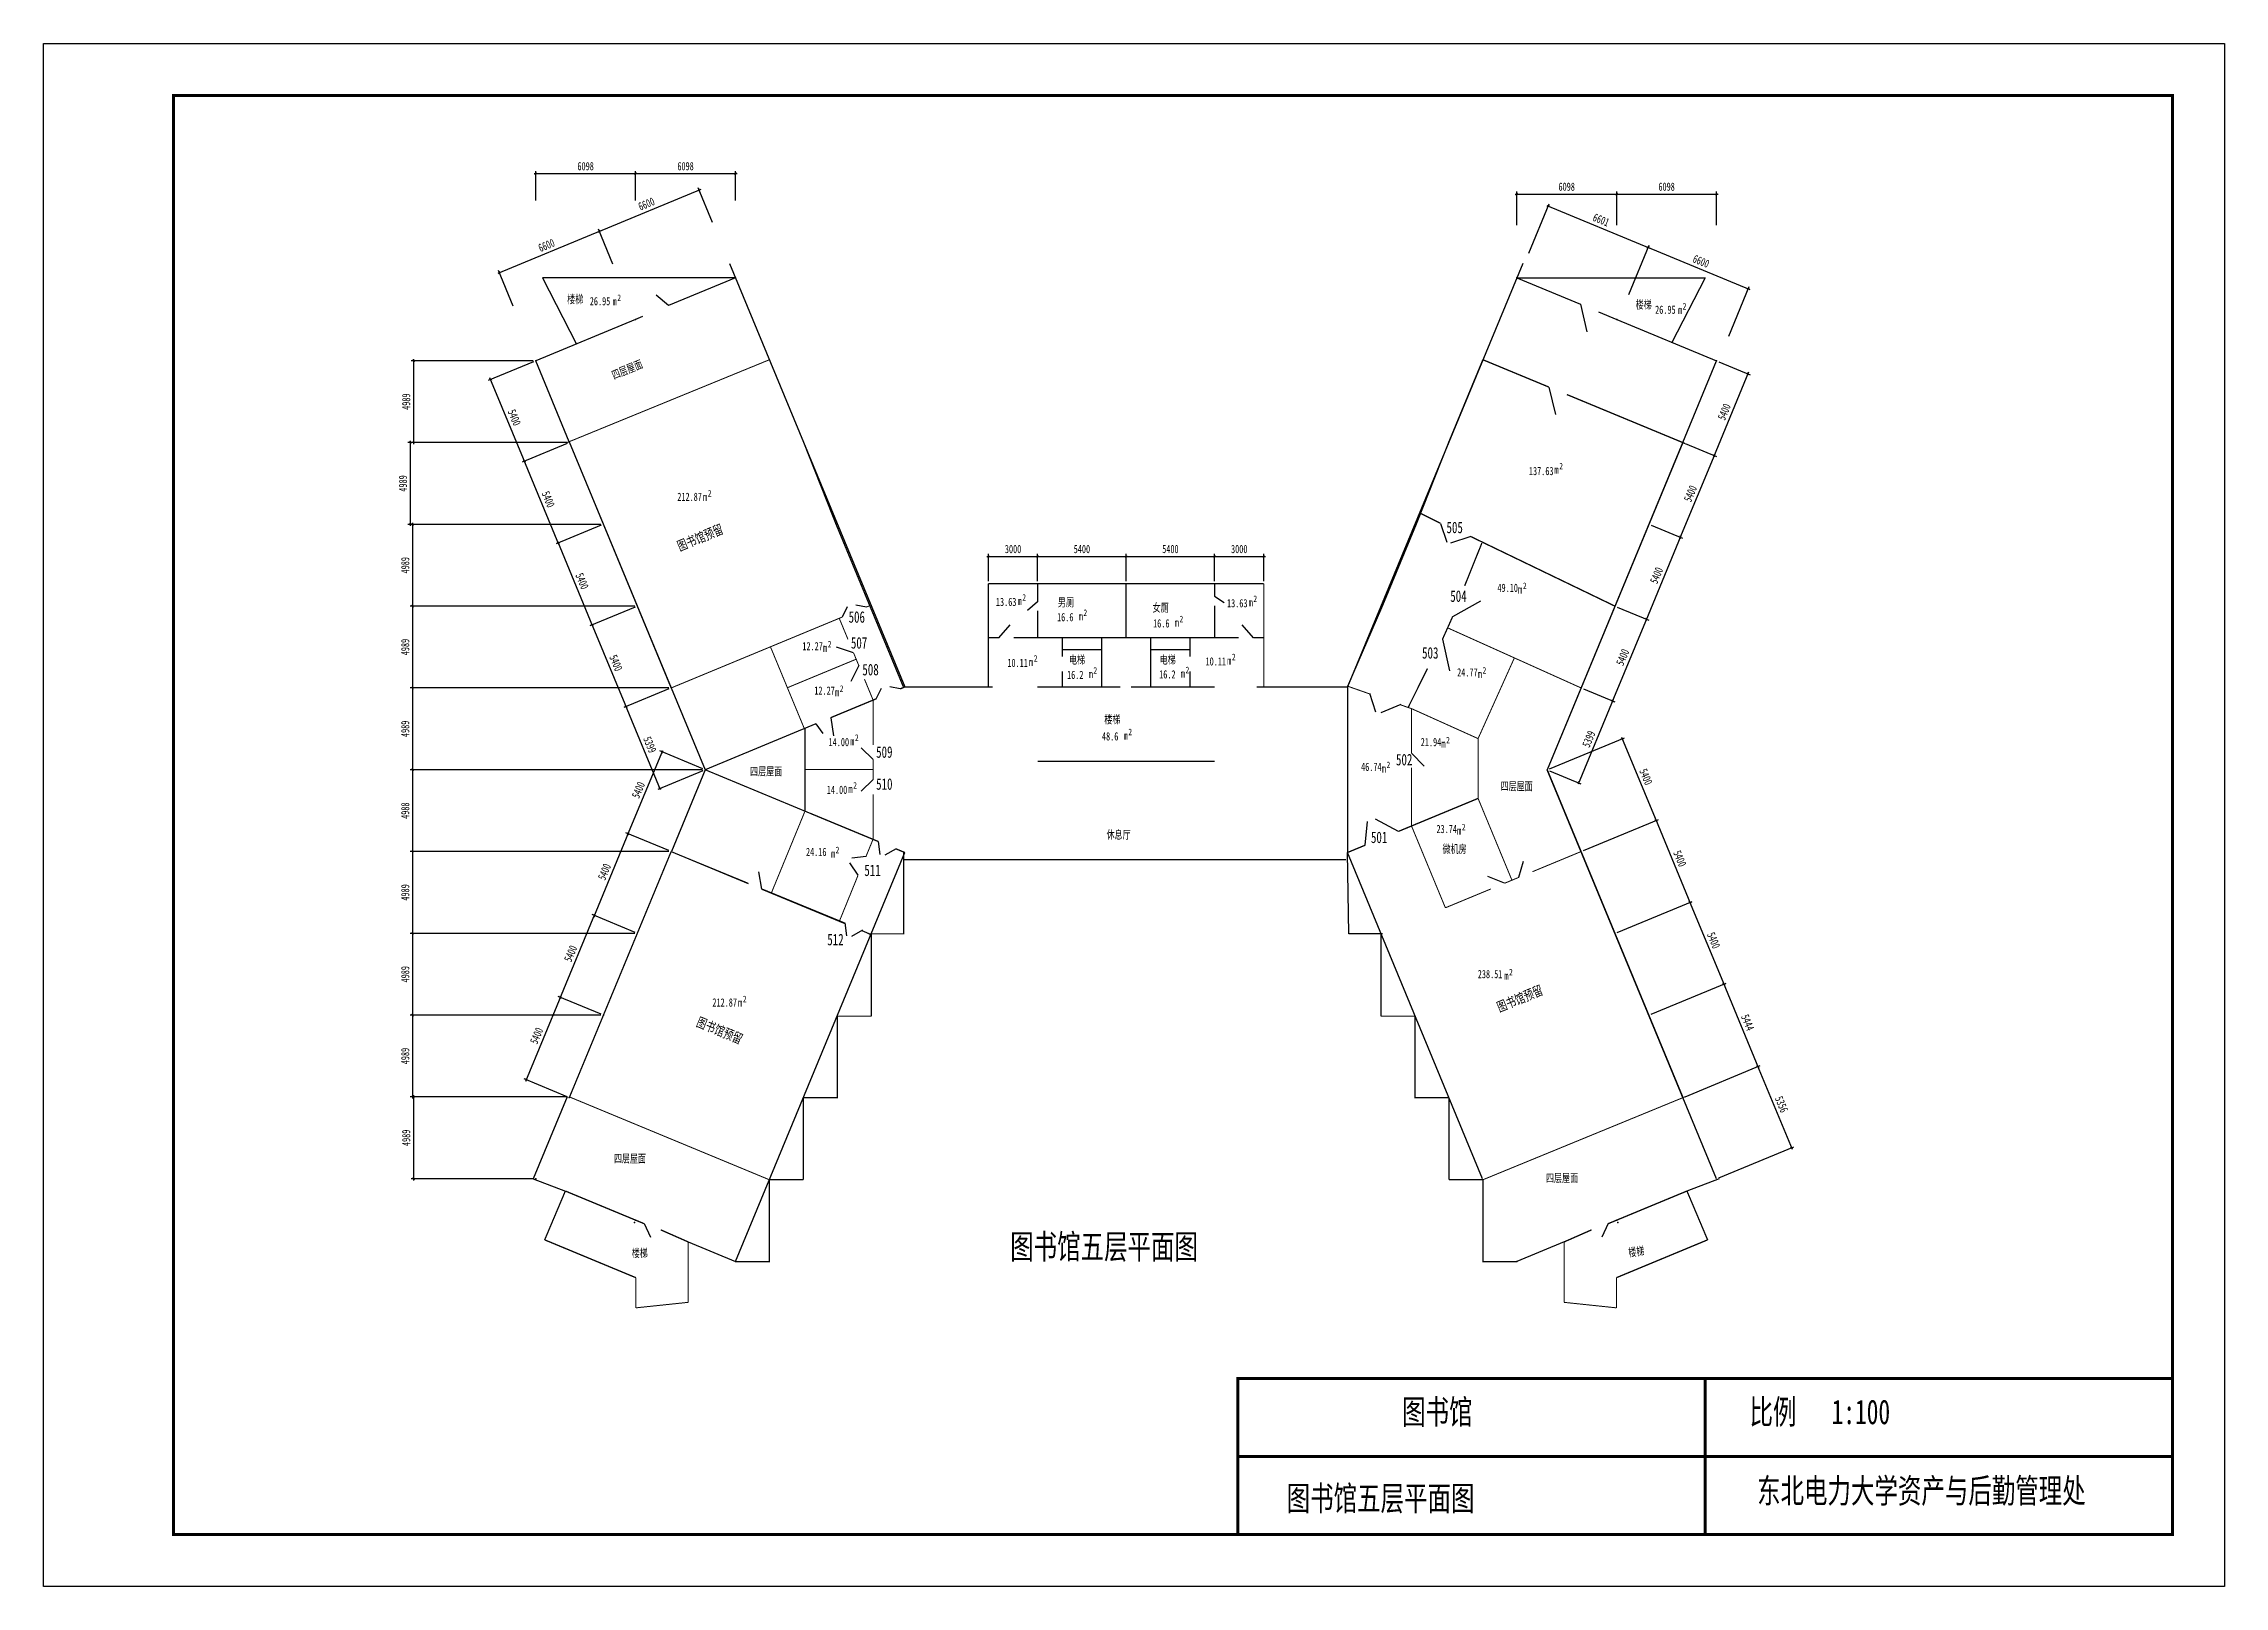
# Model space of a CAD drawing. Extents: x -65804 to 67252, y -80473 to 13616.
import ezdxf

# ---------------------------------------------------------------- set-up
doc = ezdxf.new("R2010")
doc.units = 0
doc.layers.get('0').update_dxf_attribs({"linetype": 'CONTINUOUS'})
doc.layers.get('DEFPOINTS').update_dxf_attribs({"linetype": 'CONTINUOUS'})
doc.styles.get("Standard").update_dxf_attribs({"font": '', "width": 0.7, "height": 700})
doc.styles.get('Standard').set_extended_font_data('FangSong_GB2312')
doc.dimstyles.get("Standard").update_dxf_attribs({"dimtxt": 0.18, "dimasz": 0.18, "dimexe": 0.18, "dimexo": 0.0625, "dimgap": 0.09, "dimtad": 0, "dimtih": 1, "dimtoh": 1, "dimdec": 4, "dimzin": 0, "dimdsep": 46, "dimtxsty": 'Standard', "dimcen": 0.09, "dimadec": 0, "dimazin": 0, "dimtfac": 1, "dimtdec": 4, "dimtofl": 0, "dimtmove": 0, "dimatfit": 3, "dimfxl": 1, "dimtolj": 1, "dimtzin": 0, "dimarcsym": 0})

msp = doc.modelspace()

# ---------------------------------------------------------------- texts
at = {"color": 0, "linetype": 'ByBlock', "char_height": 500, "attachment_point": 5}
for insert in [(-32731.4, 6140), (-26633.4, 6140), (27124.9, 4890), (33222.9, 4890)]:
    msp.add_mtext('\\A1;6098', dxfattribs=dict(at, insert=insert))
for s, insert, rotation in [('\\A1;6600', (-29023.9, 3839.5), 22.483634), ('\\A1;6600', (-35122.2, 1315.5), 22.483634), ('\\A1;5400', (-35725.4, -46891.8), 67.5)]:
    msp.add_mtext(s, dxfattribs=dict(at, insert=insert, rotation=rotation))
at = {"attachment_point": 1}
for s, insert, char_height, width in [('楼梯', (-33860, -1720), 500, 2790), ('26.95', (-32480, -1840), 500, 16260), ('m', (-31090, -1850), 500, 14920), ('2', (-30800, -1680), 400, 12560), ('楼梯 ', (31330, -2050), 500, 1700), ('26.95', (32520, -2360), 500, 16260), ('m', (33910, -2370), 500, 14920), ('2', (34200, -2200), 400, 12560), ('2', (26670, -11950), 400, 12560), ('137.63', (24820, -12200), 500, 10940), ('m', (26380, -12120), 500, 14920), ('212.87', (-27140, -13770), 500, 16260), ('m', (-25570, -13780), 500, 14920), ('2', (-25280, -13610), 400, 12560), ('505', (19790, -15540), 700, 3720), ('504', (20020, -19730), 700, 3720), ('49.10', (22900, -19320), 500, 10940), ('m', (24160, -19420), 500, 14920), ('2', (24450, -19250), 400, 12560), ('506', (-16690, -21000), 700, 3720), ('13.63', (-7700.3, -20180), 500, 10940), ('m', (-6380, -20130), 500, 14920), ('2', (-6090, -19960), 400, 12560), ('16.6', (-3970.3, -21110), 500, 10940), ('男厕', (-3920, -20210), 500, 4165.763), ('m', (-2650, -21060), 500, 14920), ('2', (-2360, -20890), 400, 12560), ('女厕', (1860, -20540), 500, 1860), ('2', (3500, -21270), 400, 12560), ('13.63', (6399.7, -20260), 500, 10940), ('m', (7720, -20210), 500, 14920), ('2', (8010, -20040), 400, 12560), ('507', (-16550, -22580), 700, 3720), ('16.6', (1889.7, -21490), 500, 10940), ('m', (3210, -21440), 500, 14920), ('12.27', (-19510, -22880), 500, 10940), ('m', (-18250, -22980), 500, 14920), ('2', (-17960, -22810), 400, 12560), ('10.11', (-7000.3, -23900), 500, 10940), ('2', (-5390, -23680), 400, 12560), ('电梯', (-3240, -23710), 500, 1650), ('电梯', (2290, -23710), 500, 1650), ('10.11', (5089.7, -23810), 500, 10940), ('m', (6410, -23760), 500, 14920), ('2', (6700, -23590), 400, 12560), ('503', (18300, -23190), 700, 3720), ('508', (-15850, -24210), 700, 3720), ('m', (-5680, -23850), 500, 14920), ('16.2', (-3360.3, -24630), 500, 10940), ('m', (-2040, -24580), 500, 14920), ('2', (-1750, -24410), 400, 12560), ('16.2', (2259.7, -24600), 500, 10940), ('m', (3580, -24550), 500, 14920), ('2', (3870, -24380), 400, 12560), ('24.77', (20440, -24480), 500, 10940), ('m', (21700, -24580), 500, 14920), ('2', (21990, -24410), 400, 12560), ('12.27', (-18780, -25590), 500, 10940), ('m', (-17520, -25690), 500, 14920), ('2', (-17230, -25520), 400, 12560), ('楼梯', (-1084.2, -27351.2), 500, 8129.229), ('14.00', (-17910.3, -28730), 500, 10940), ('m', (-16590, -28680), 500, 14920), ('2', (-16300, -28510), 400, 12560), ('509', (-15010, -29240), 700, 3720), ('48.6', (-1230.3, -28380), 500, 10940), ('m', (90, -28330), 500, 14920), ('2', (380, -28160), 400, 12560), ('21.94', (18220, -28730), 500, 10940), ('m', (19480, -28830), 500, 14920), ('2', (19770, -28660), 400, 12560), ('四层屋面', (-22700, -30520), 500, 2980), ('46.74', (14580, -30240), 500, 10940), ('m', (15840, -30340), 500, 14920), ('2', (16130, -30170), 400, 12560), ('502', (16710, -29700), 700, 3720), ('14.00', (-18020.3, -31640), 500, 10940), ('m', (-16700, -31590), 500, 14920), ('2', (-16410, -31420), 400, 12560), ('510', (-15010, -31190), 700, 3720), ('四层屋面', (23090, -31420), 500, 4482.487), ('休息厅', (-950, -34380), 500, 5530), ('501', (15180, -34440), 700, 3720), ('23.74', (19180, -34030), 500, 10940), ('m', (20440, -34130), 500, 14920), ('2', (20730, -33960), 400, 12560), ('24.16', (-19290, -35430), 500, 10940), ('m', (-17770, -35530), 500, 14920), ('2', (-17480, -35360), 400, 12560), ('微机房', (19550, -35250), 500, 2800), ('511', (-15730, -36450), 700, 3720), ('512', (-17990, -40675.4), 700, 2684.612), ('238.51', (21700, -42880), 500, 10940), ('m', (23320, -42980), 500, 14920), ('2', (23610, -42810), 400, 12560), ('212.87', (-25000, -44610), 500, 16260), ('m', (-23430, -44620), 500, 14920), ('2', (-23140, -44450), 400, 12560), ('四层屋面', (-31010, -54130), 500, 5040), ('四层屋面', (25860, -55320), 500, 6458.166), ('楼梯', (-29920, -59900), 500, 3040), ('图书馆五层平面图', (-6830, -59000), 1500, 33000), ('          图书馆', (9940, -69080), 1500, 33000), ('比例   1:100', (38280, -69080), 1500, 33000), ('图书馆五层平面图', (10040, -74350), 1500, 33000), ('东北电力大学资产与后勤管理处', (38740, -73890), 1500, 33000)]:
    msp.add_mtext(s, dxfattribs=dict(at, insert=insert, char_height=char_height, width=width))
for s, insert, char_height, width, attachment_point, rotation in [('四层屋面', (-31198.5, -6406), 500, 8253.854, 1, 22.5), ('{\\fPMingLiU|b0|i0|c134|p18;\\C3;图书馆预\\fGulim|b0|i0|c134|p34;留}', (-25860.8, -16231.1), 600, 3631.724, 2, 22.5), ('{\\fPMingLiU|b0|i0|c134|p18;\\C3;图书馆预\\fGulim|b0|i0|c134|p34;留}', (22791.3, -44908.7), 600, 3351.81, 1, 22.5), ('{\\fPMingLiU|b0|i0|c134|p18;\\H1.2x;\\C3;图书馆预\\fGulim|b0|i0|c134|p34;留}', (-25800, -45730), 500, 5423.402, 1, 337.5), ('楼梯', (30856.8, -59873.1), 500, 3040, 1, 6.913238)]:
    msp.add_mtext(s, dxfattribs=dict(insert=insert, char_height=char_height, width=width, attachment_point=attachment_point, rotation=rotation))

# ---------------------------------------------------------------- blocks, each defined once
blk = doc.blocks.new('_ARCHTICK')
at = {"color": 0, "linetype": 'ByBlock', "const_width": 0.15}
blk.add_lwpolyline([(-0.5, -0.5), (0.5, 0.5)], dxfattribs=at)
blk = doc.blocks.new('*D1')
at = {"color": 0, "linetype": 'ByBlock'}
for p, q in [((-27653, -25737), (-30403, -26877)), ((-28159, -31900), (-30302, -26727)), ((-25586, -30725), (-28336, -31865))]:
    blk.add_line(p, q, dxfattribs=at)
at = {"layer": 'DEFPOINTS', "color": 0, "linetype": 'ByBlock'}
for p in [(-27514, -25680), (-30264, -26819), (-25448, -30668)]:
    blk.add_point(p, dxfattribs=at)
at = {"color": 0, "linetype": 'ByBlock', "xscale": 150, "yscale": 150, "zscale": 150}
for p, rotation in [((-30264, -26819), 112.5037971658268), ((-28198, -31807), 292.5037971658268)]:
    blk.add_blockref('_ARCHTICK', p, dxfattribs=dict(at, rotation=rotation))
at = {"color": 0, "linetype": 'ByBlock', "insert": (-28815, -29141), "char_height": 500, "attachment_point": 5, "rotation": 292.5038}
blk.add_mtext('\\A1;5399', dxfattribs=at)
blk = doc.blocks.new('*D2')
at = {"color": 0, "linetype": 'ByBlock'}
for p, q in [((-29719, -20748), (-32470, -21888)), ((-30226, -26912), (-32369, -21738))]:
    blk.add_line(p, q, dxfattribs=at)
at = {"layer": 'DEFPOINTS', "color": 0, "linetype": 'ByBlock'}
for p in [(-29581, -20691), (-32331, -21830), (-27514, -25680)]:
    blk.add_point(p, dxfattribs=at)
at = {"color": 0, "linetype": 'ByBlock', "xscale": 150, "yscale": 150, "zscale": 150}
for p, rotation in [((-32331, -21830), 112.5037971658268), ((-30264, -26819), 292.5037971658268)]:
    blk.add_blockref('_ARCHTICK', p, dxfattribs=dict(at, rotation=rotation))
at = {"color": 0, "linetype": 'ByBlock', "insert": (-30882, -24153), "char_height": 500, "attachment_point": 5, "rotation": 292.5038}
blk.add_mtext('\\A1;5400', dxfattribs=at)
blk = doc.blocks.new('*D3')
at = {"color": 0, "linetype": 'ByBlock'}
for p, q in [((-31786, -15759), (-34536, -16899)), ((-32293, -21923), (-34436, -16749))]:
    blk.add_line(p, q, dxfattribs=at)
at = {"layer": 'DEFPOINTS', "color": 0, "linetype": 'ByBlock'}
for p in [(-31647, -15702), (-34398, -16842), (-29581, -20691)]:
    blk.add_point(p, dxfattribs=at)
at = {"color": 0, "linetype": 'ByBlock', "xscale": 150, "yscale": 150, "zscale": 150}
for p, rotation in [((-34398, -16842), 112.5037971658268), ((-32331, -21830), 292.5037971658268)]:
    blk.add_blockref('_ARCHTICK', p, dxfattribs=dict(at, rotation=rotation))
at = {"color": 0, "linetype": 'ByBlock', "insert": (-32949, -19164), "char_height": 500, "attachment_point": 5, "rotation": 292.5038}
blk.add_mtext('\\A1;5400', dxfattribs=at)
blk = doc.blocks.new('*D4')
at = {"color": 0, "linetype": 'ByBlock'}
for p, q in [((-33852, -10770), (-36603, -11910)), ((-34360, -16934), (-36503, -11760))]:
    blk.add_line(p, q, dxfattribs=at)
at = {"layer": 'DEFPOINTS', "color": 0, "linetype": 'ByBlock'}
for p in [(-36465, -11853), (-33714, -10713), (-31647, -15702)]:
    blk.add_point(p, dxfattribs=at)
at = {"color": 0, "linetype": 'ByBlock', "xscale": 150, "yscale": 150, "zscale": 150}
for p, rotation in [((-36465, -11853), 112.5037971658268), ((-34398, -16842), 292.5037971658268)]:
    blk.add_blockref('_ARCHTICK', p, dxfattribs=dict(at, rotation=rotation))
at = {"color": 0, "linetype": 'ByBlock', "insert": (-35016, -14175), "char_height": 500, "attachment_point": 5, "rotation": 292.5038}
blk.add_mtext('\\A1;5400', dxfattribs=at)
blk = doc.blocks.new('*D5')
at = {"color": 0, "linetype": 'ByBlock'}
for p, q in [((-35919, -5782), (-38670, -6921)), ((-36426, -11945), (-38570, -6772))]:
    blk.add_line(p, q, dxfattribs=at)
at = {"layer": 'DEFPOINTS', "color": 0, "linetype": 'ByBlock'}
for p in [(-35780, -5724), (-38531, -6864), (-33714, -10713)]:
    blk.add_point(p, dxfattribs=at)
at = {"color": 0, "linetype": 'ByBlock', "xscale": 150, "yscale": 150, "zscale": 150}
for p, rotation in [((-38531, -6864), 112.5037971658268), ((-36465, -11853), 292.5037971658268)]:
    blk.add_blockref('_ARCHTICK', p, dxfattribs=dict(at, rotation=rotation))
at = {"color": 0, "linetype": 'ByBlock', "insert": (-37082, -9186), "char_height": 500, "attachment_point": 5, "rotation": 292.5038}
blk.add_mtext('\\A1;5400', dxfattribs=at)
blk = doc.blocks.new('*D6')
at = {"color": 0, "linetype": 'ByBlock'}
for p, q in [((-8254, -17660), (-5054, -17660)), ((-8154, -19167), (-8154, -17510)), ((-5154, -19167), (-5154, -17510))]:
    blk.add_line(p, q, dxfattribs=at)
at = {"layer": 'DEFPOINTS', "color": 0, "linetype": 'ByBlock'}
for p in [(-5154, -17660), (-8154, -19317), (-5154, -19317)]:
    blk.add_point(p, dxfattribs=at)
at = {"color": 0, "linetype": 'ByBlock', "xscale": 150, "yscale": 150, "zscale": 150, "rotation": 180}
blk.add_blockref('_ARCHTICK', (-8154, -17660), dxfattribs=at)
at = {"color": 0, "linetype": 'ByBlock', "xscale": 150, "yscale": 150, "zscale": 150}
blk.add_blockref('_ARCHTICK', (-5154, -17660), dxfattribs=at)
at = {"color": 0, "linetype": 'ByBlock', "insert": (-6654, -17210), "char_height": 500, "attachment_point": 5}
blk.add_mtext('\\A1;3000', dxfattribs=at)
blk = doc.blocks.new('*D7')
at = {"color": 0, "linetype": 'ByBlock'}
for p, q in [((-5254, -17660), (346, -17660)), ((246, -19167), (246, -17510))]:
    blk.add_line(p, q, dxfattribs=at)
at = {"layer": 'DEFPOINTS', "color": 0, "linetype": 'ByBlock'}
for p in [(246, -17660), (-5154, -19317), (246, -19317)]:
    blk.add_point(p, dxfattribs=at)
at = {"color": 0, "linetype": 'ByBlock', "xscale": 150, "yscale": 150, "zscale": 150, "rotation": 180}
blk.add_blockref('_ARCHTICK', (-5154, -17660), dxfattribs=at)
at = {"color": 0, "linetype": 'ByBlock', "xscale": 150, "yscale": 150, "zscale": 150}
blk.add_blockref('_ARCHTICK', (246, -17660), dxfattribs=at)
at = {"color": 0, "linetype": 'ByBlock', "insert": (-2454, -17210), "char_height": 500, "attachment_point": 5}
blk.add_mtext('\\A1;5400', dxfattribs=at)
blk = doc.blocks.new('*D8')
at = {"color": 0, "linetype": 'ByBlock'}
for p, q in [((146, -17660), (5746, -17660)), ((5646, -19167), (5646, -17510))]:
    blk.add_line(p, q, dxfattribs=at)
at = {"layer": 'DEFPOINTS', "color": 0, "linetype": 'ByBlock'}
for p in [(5646, -17660), (246, -19317), (5646, -19317)]:
    blk.add_point(p, dxfattribs=at)
at = {"color": 0, "linetype": 'ByBlock', "xscale": 150, "yscale": 150, "zscale": 150, "rotation": 180}
blk.add_blockref('_ARCHTICK', (246, -17660), dxfattribs=at)
at = {"color": 0, "linetype": 'ByBlock', "xscale": 150, "yscale": 150, "zscale": 150}
blk.add_blockref('_ARCHTICK', (5646, -17660), dxfattribs=at)
at = {"color": 0, "linetype": 'ByBlock', "insert": (2946, -17210), "char_height": 500, "attachment_point": 5}
blk.add_mtext('\\A1;5400', dxfattribs=at)
blk = doc.blocks.new('*D9')
at = {"color": 0, "linetype": 'ByBlock'}
for p, q in [((5546, -17660), (8746, -17660)), ((8646, -19167), (8646, -17510))]:
    blk.add_line(p, q, dxfattribs=at)
at = {"layer": 'DEFPOINTS', "color": 0, "linetype": 'ByBlock'}
for p in [(8646, -17660), (5646, -19317), (8646, -19317)]:
    blk.add_point(p, dxfattribs=at)
at = {"color": 0, "linetype": 'ByBlock', "xscale": 150, "yscale": 150, "zscale": 150, "rotation": 180}
blk.add_blockref('_ARCHTICK', (5646, -17660), dxfattribs=at)
at = {"color": 0, "linetype": 'ByBlock', "xscale": 150, "yscale": 150, "zscale": 150}
blk.add_blockref('_ARCHTICK', (8646, -17660), dxfattribs=at)
at = {"color": 0, "linetype": 'ByBlock', "insert": (7146, -17210), "char_height": 500, "attachment_point": 5}
blk.add_mtext('\\A1;3000', dxfattribs=at)
blk = doc.blocks.new('*D10')
at = {"color": 0, "linetype": 'ByBlock'}
for p, q in [((-34306, -44642), (-32163, -39468)), ((-29719, -40588), (-32340, -39503))]:
    blk.add_line(p, q, dxfattribs=at)
at = {"layer": 'DEFPOINTS', "color": 0, "linetype": 'ByBlock'}
for p in [(-32201, -39560), (-29581, -40646), (-31647, -45635)]:
    blk.add_point(p, dxfattribs=at)
at = {"color": 0, "linetype": 'ByBlock', "xscale": 150, "yscale": 150, "zscale": 150}
for p, rotation in [((-32201, -39560), 67.50000000000004), ((-34268, -44549), 247.5)]:
    blk.add_blockref('_ARCHTICK', p, dxfattribs=dict(at, rotation=rotation))
at = {"color": 0, "linetype": 'ByBlock', "insert": (-33650, -41883), "char_height": 500, "attachment_point": 5, "rotation": 67.5}
blk.add_mtext('\\A1;5400', dxfattribs=at)
blk = doc.blocks.new('*D11')
at = {"color": 0, "linetype": 'ByBlock'}
for p, q in [((-32240, -39653), (-30097, -34479)), ((-27653, -35599), (-30274, -34514))]:
    blk.add_line(p, q, dxfattribs=at)
at = {"layer": 'DEFPOINTS', "color": 0, "linetype": 'ByBlock'}
for p in [(-30135, -34571), (-27514, -35657), (-29581, -40646)]:
    blk.add_point(p, dxfattribs=at)
at = {"color": 0, "linetype": 'ByBlock', "xscale": 150, "yscale": 150, "zscale": 150}
for p, rotation in [((-30135, -34571), 67.50000000000004), ((-32201, -39560), 247.5)]:
    blk.add_blockref('_ARCHTICK', p, dxfattribs=dict(at, rotation=rotation))
at = {"color": 0, "linetype": 'ByBlock', "insert": (-31584, -36894), "char_height": 500, "attachment_point": 5, "rotation": 67.5}
blk.add_mtext('\\A1;5400', dxfattribs=at)
blk = doc.blocks.new('*D12')
at = {"color": 0, "linetype": 'ByBlock'}
for p, q in [((-30173, -34664), (-28030, -29490)), ((-25585, -30611), (-28207, -29525))]:
    blk.add_line(p, q, dxfattribs=at)
at = {"layer": 'DEFPOINTS', "color": 0, "linetype": 'ByBlock'}
for p in [(-28068, -29582), (-25447, -30668), (-27514, -35657)]:
    blk.add_point(p, dxfattribs=at)
at = {"color": 0, "linetype": 'ByBlock', "xscale": 150, "yscale": 150, "zscale": 150}
for p, rotation in [((-28068, -29582), 67.50000000000004), ((-30135, -34571), 247.5)]:
    blk.add_blockref('_ARCHTICK', p, dxfattribs=dict(at, rotation=rotation))
at = {"color": 0, "linetype": 'ByBlock', "insert": (-29517, -31905), "char_height": 500, "attachment_point": 5, "rotation": 67.5}
blk.add_mtext('\\A1;5400', dxfattribs=at)
blk = doc.blocks.new('*D13')
at = {"color": 0, "linetype": 'ByBlock'}
for p, q in [((-35930, -5724), (-43380, -5724)), ((-43230, -5624), (-43230, -10813)), ((-33864, -10713), (-43380, -10713))]:
    blk.add_line(p, q, dxfattribs=at)
at = {"layer": 'DEFPOINTS', "color": 0, "linetype": 'ByBlock'}
for p in [(-35780, -5724), (-43230, -10713), (-33714, -10713)]:
    blk.add_point(p, dxfattribs=at)
at = {"color": 0, "linetype": 'ByBlock', "xscale": 150, "yscale": 150, "zscale": 150}
for p, rotation in [((-43230, -5724), 90), ((-43230, -10713), 270)]:
    blk.add_blockref('_ARCHTICK', p, dxfattribs=dict(at, rotation=rotation))
at = {"color": 0, "linetype": 'ByBlock', "insert": (-43680, -8219), "char_height": 500, "attachment_point": 5, "rotation": 90}
blk.add_mtext('\\A1;4989', dxfattribs=at)
blk = doc.blocks.new('*D14')
at = {"color": 0, "linetype": 'ByBlock'}
for p, q in [((-43430, -10613), (-43430, -15802)), ((-33864, -10713), (-43580, -10713)), ((-31797, -15702), (-43580, -15702))]:
    blk.add_line(p, q, dxfattribs=at)
at = {"layer": 'DEFPOINTS', "color": 0, "linetype": 'ByBlock'}
for p in [(-33714, -10713), (-43430, -15702), (-31647, -15702)]:
    blk.add_point(p, dxfattribs=at)
at = {"color": 0, "linetype": 'ByBlock', "xscale": 150, "yscale": 150, "zscale": 150}
for p, rotation in [((-43430, -10713), 90), ((-43430, -15702), 270)]:
    blk.add_blockref('_ARCHTICK', p, dxfattribs=dict(at, rotation=rotation))
at = {"color": 0, "linetype": 'ByBlock', "insert": (-43880, -13208), "char_height": 500, "attachment_point": 5, "rotation": 90}
blk.add_mtext('\\A1;4989', dxfattribs=at)
blk = doc.blocks.new('*D15')
at = {"color": 0, "linetype": 'ByBlock'}
for p, q in [((-31797, -15702), (-43440, -15702)), ((-43290, -15602), (-43290, -20791)), ((-29731, -20691), (-43440, -20691))]:
    blk.add_line(p, q, dxfattribs=at)
at = {"layer": 'DEFPOINTS', "color": 0, "linetype": 'ByBlock'}
for p in [(-31647, -15702), (-43290, -20691), (-29581, -20691)]:
    blk.add_point(p, dxfattribs=at)
at = {"color": 0, "linetype": 'ByBlock', "xscale": 150, "yscale": 150, "zscale": 150}
for p, rotation in [((-43290, -15702), 90), ((-43290, -20691), 270)]:
    blk.add_blockref('_ARCHTICK', p, dxfattribs=dict(at, rotation=rotation))
at = {"color": 0, "linetype": 'ByBlock', "insert": (-43740, -18196), "char_height": 500, "attachment_point": 5, "rotation": 90}
blk.add_mtext('\\A1;4989', dxfattribs=at)
blk = doc.blocks.new('*D16')
at = {"color": 0, "linetype": 'ByBlock'}
for p, q in [((-29731, -20691), (-43440, -20691)), ((-43290, -20591), (-43290, -25780)), ((-27664, -25680), (-43440, -25680))]:
    blk.add_line(p, q, dxfattribs=at)
at = {"layer": 'DEFPOINTS', "color": 0, "linetype": 'ByBlock'}
for p in [(-29581, -20691), (-43290, -25680), (-27514, -25680)]:
    blk.add_point(p, dxfattribs=at)
at = {"color": 0, "linetype": 'ByBlock', "xscale": 150, "yscale": 150, "zscale": 150}
for p, rotation in [((-43290, -20691), 90), ((-43290, -25680), 270)]:
    blk.add_blockref('_ARCHTICK', p, dxfattribs=dict(at, rotation=rotation))
at = {"color": 0, "linetype": 'ByBlock', "insert": (-43740, -23185), "char_height": 500, "attachment_point": 5, "rotation": 90}
blk.add_mtext('\\A1;4989', dxfattribs=at)
blk = doc.blocks.new('*D17')
at = {"color": 0, "linetype": 'ByBlock'}
for p, q in [((-27664, -25680), (-43440, -25680)), ((-43290, -25580), (-43290, -30769)), ((-25598, -30669), (-43440, -30669))]:
    blk.add_line(p, q, dxfattribs=at)
at = {"layer": 'DEFPOINTS', "color": 0, "linetype": 'ByBlock'}
for p in [(-27514, -25680), (-43290, -30669), (-25448, -30669)]:
    blk.add_point(p, dxfattribs=at)
at = {"color": 0, "linetype": 'ByBlock', "xscale": 150, "yscale": 150, "zscale": 150}
for p, rotation in [((-43290, -25680), 90), ((-43290, -30669), 270)]:
    blk.add_blockref('_ARCHTICK', p, dxfattribs=dict(at, rotation=rotation))
at = {"color": 0, "linetype": 'ByBlock', "insert": (-43740, -28174), "char_height": 500, "attachment_point": 5, "rotation": 90}
blk.add_mtext('\\A1;4989', dxfattribs=at)
blk = doc.blocks.new('*D18')
at = {"color": 0, "linetype": 'ByBlock'}
for p, q in [((-43290, -30569), (-43290, -35757)), ((-25598, -30669), (-43440, -30669)), ((-27664, -35657), (-43440, -35657))]:
    blk.add_line(p, q, dxfattribs=at)
at = {"layer": 'DEFPOINTS', "color": 0, "linetype": 'ByBlock'}
for p in [(-25448, -30669), (-43290, -35657), (-27514, -35657)]:
    blk.add_point(p, dxfattribs=at)
at = {"color": 0, "linetype": 'ByBlock', "xscale": 150, "yscale": 150, "zscale": 150}
for p, rotation in [((-43290, -30669), 90), ((-43290, -35657), 270)]:
    blk.add_blockref('_ARCHTICK', p, dxfattribs=dict(at, rotation=rotation))
at = {"color": 0, "linetype": 'ByBlock', "insert": (-43740, -33163), "char_height": 500, "attachment_point": 5, "rotation": 90}
blk.add_mtext('\\A1;4988', dxfattribs=at)
blk = doc.blocks.new('*D19')
at = {"color": 0, "linetype": 'ByBlock'}
for p, q in [((-27814, -35657), (-43440, -35657)), ((-43290, -35557), (-43290, -40746)), ((-29731, -40646), (-43440, -40646))]:
    blk.add_line(p, q, dxfattribs=at)
at = {"layer": 'DEFPOINTS', "color": 0, "linetype": 'ByBlock'}
for p in [(-27664, -35657), (-43290, -40646), (-29581, -40646)]:
    blk.add_point(p, dxfattribs=at)
at = {"color": 0, "linetype": 'ByBlock', "xscale": 150, "yscale": 150, "zscale": 150}
for p, rotation in [((-43290, -35657), 90), ((-43290, -40646), 270)]:
    blk.add_blockref('_ARCHTICK', p, dxfattribs=dict(at, rotation=rotation))
at = {"color": 0, "linetype": 'ByBlock', "insert": (-43740, -38151), "char_height": 500, "attachment_point": 5, "rotation": 90}
blk.add_mtext('\\A1;4989', dxfattribs=at)
blk = doc.blocks.new('*D20')
at = {"color": 0, "linetype": 'ByBlock'}
for p, q in [((-29731, -40646), (-43440, -40646)), ((-43290, -40546), (-43290, -45735)), ((-31797, -45635), (-43440, -45635))]:
    blk.add_line(p, q, dxfattribs=at)
at = {"layer": 'DEFPOINTS', "color": 0, "linetype": 'ByBlock'}
for p in [(-29581, -40646), (-43290, -45635), (-31647, -45635)]:
    blk.add_point(p, dxfattribs=at)
at = {"color": 0, "linetype": 'ByBlock', "xscale": 150, "yscale": 150, "zscale": 150}
for p, rotation in [((-43290, -40646), 90), ((-43290, -45635), 270)]:
    blk.add_blockref('_ARCHTICK', p, dxfattribs=dict(at, rotation=rotation))
at = {"color": 0, "linetype": 'ByBlock', "insert": (-43740, -43140), "char_height": 500, "attachment_point": 5, "rotation": 90}
blk.add_mtext('\\A1;4989', dxfattribs=at)
blk = doc.blocks.new('*D21')
at = {"color": 0, "linetype": 'ByBlock'}
for p, q in [((-31947, -45635), (-43440, -45635)), ((-43290, -45535), (-43290, -50724)), ((-33864, -50624), (-43440, -50624))]:
    blk.add_line(p, q, dxfattribs=at)
at = {"layer": 'DEFPOINTS', "color": 0, "linetype": 'ByBlock'}
for p in [(-31797, -45635), (-43290, -50624), (-33714, -50624)]:
    blk.add_point(p, dxfattribs=at)
at = {"color": 0, "linetype": 'ByBlock', "xscale": 150, "yscale": 150, "zscale": 150}
for p, rotation in [((-43290, -45635), 90), ((-43290, -50624), 270)]:
    blk.add_blockref('_ARCHTICK', p, dxfattribs=dict(at, rotation=rotation))
at = {"color": 0, "linetype": 'ByBlock', "insert": (-43740, -48129), "char_height": 500, "attachment_point": 5, "rotation": 90}
blk.add_mtext('\\A1;4989', dxfattribs=at)
blk = doc.blocks.new('*D22')
at = {"color": 0, "linetype": 'ByBlock'}
for p, q in [((-43230, -50524), (-43230, -55713)), ((-33864, -50624), (-43380, -50624)), ((-35930, -55613), (-43380, -55613))]:
    blk.add_line(p, q, dxfattribs=at)
at = {"layer": 'DEFPOINTS', "color": 0, "linetype": 'ByBlock'}
for p in [(-33714, -50624), (-43230, -55613), (-35780, -55613)]:
    blk.add_point(p, dxfattribs=at)
at = {"color": 0, "linetype": 'ByBlock', "xscale": 150, "yscale": 150, "zscale": 150}
for p, rotation in [((-43230, -50624), 90), ((-43230, -55613), 270)]:
    blk.add_blockref('_ARCHTICK', p, dxfattribs=dict(at, rotation=rotation))
at = {"color": 0, "linetype": 'ByBlock', "insert": (-43680, -53118), "char_height": 500, "attachment_point": 5, "rotation": 90}
blk.add_mtext('\\A1;4989', dxfattribs=at)
blk = doc.blocks.new('*D23')
at = {"color": 0, "linetype": 'ByBlock'}
for p, q in [((24813, 836), (26063, 3855)), ((25914, 3754), (32197, 1152)), ((30911, -1690), (32162, 1329))]:
    blk.add_line(p, q, dxfattribs=at)
at = {"layer": 'DEFPOINTS', "color": 0, "linetype": 'ByBlock'}
for p in [(24756, 698), (32104, 1190), (30854, -1828)]:
    blk.add_point(p, dxfattribs=at)
at = {"color": 0, "linetype": 'ByBlock', "xscale": 150, "yscale": 150, "zscale": 150}
for p, rotation in [((26006, 3716), 157.5), ((32104, 1190), 337.4999999999999)]:
    blk.add_blockref('_ARCHTICK', p, dxfattribs=dict(at, rotation=rotation))
at = {"color": 0, "linetype": 'ByBlock', "insert": (29227, 2869), "char_height": 500, "attachment_point": 5, "rotation": 337.5}
blk.add_mtext('\\A1;6601', dxfattribs=at)
blk = doc.blocks.new('*D24')
at = {"color": 0, "linetype": 'ByBlock'}
for p, q in [((32012, 1228), (38294, -1374)), ((37009, -4216), (38259, -1197))]:
    blk.add_line(p, q, dxfattribs=at)
at = {"layer": 'DEFPOINTS', "color": 0, "linetype": 'ByBlock'}
for p in [(30854, -1828), (38202, -1336), (36952, -4354)]:
    blk.add_point(p, dxfattribs=at)
at = {"color": 0, "linetype": 'ByBlock', "xscale": 150, "yscale": 150, "zscale": 150}
for p, rotation in [((32104, 1190), 157.5), ((38202, -1336), 337.4999999999999)]:
    blk.add_blockref('_ARCHTICK', p, dxfattribs=dict(at, rotation=rotation))
at = {"color": 0, "linetype": 'ByBlock', "insert": (35325, 343), "char_height": 500, "attachment_point": 5, "rotation": 337.5}
blk.add_mtext('\\A1;6600', dxfattribs=at)
blk = doc.blocks.new('*D25')
at = {"color": 0, "linetype": 'ByBlock'}
for p, q in [((38226, -6425), (36083, -11599)), ((36410, -5782), (38326, -6575)), ((34344, -10770), (36260, -11564))]:
    blk.add_line(p, q, dxfattribs=at)
at = {"layer": 'DEFPOINTS', "color": 0, "linetype": 'ByBlock'}
for p in [(36272, -5724), (34205, -10713), (36121, -11507)]:
    blk.add_point(p, dxfattribs=at)
at = {"color": 0, "linetype": 'ByBlock', "xscale": 150, "yscale": 150, "zscale": 150}
for p, rotation in [((38188, -6518), 67.50000000000017), ((36121, -11507), 247.5000000000001)]:
    blk.add_blockref('_ARCHTICK', p, dxfattribs=dict(at, rotation=rotation))
at = {"color": 0, "linetype": 'ByBlock', "insert": (36739, -8840), "char_height": 500, "attachment_point": 5, "rotation": 67.5}
blk.add_mtext('\\A1;5400', dxfattribs=at)
blk = doc.blocks.new('*D26')
at = {"color": 0, "linetype": 'ByBlock'}
for p, q in [((36160, -11414), (34017, -16588)), ((32277, -15759), (34193, -16553))]:
    blk.add_line(p, q, dxfattribs=at)
at = {"layer": 'DEFPOINTS', "color": 0, "linetype": 'ByBlock'}
for p in [(34205, -10713), (32139, -15702), (34055, -16496)]:
    blk.add_point(p, dxfattribs=at)
at = {"color": 0, "linetype": 'ByBlock', "xscale": 150, "yscale": 150, "zscale": 150}
for p, rotation in [((36121, -11507), 67.50000000000017), ((34055, -16496), 247.5000000000001)]:
    blk.add_blockref('_ARCHTICK', p, dxfattribs=dict(at, rotation=rotation))
at = {"color": 0, "linetype": 'ByBlock', "insert": (34672, -13829), "char_height": 500, "attachment_point": 5, "rotation": 67.5}
blk.add_mtext('\\A1;5400', dxfattribs=at)
blk = doc.blocks.new('*D27')
at = {"color": 0, "linetype": 'ByBlock'}
for p, q in [((34093, -16403), (31950, -21577)), ((30211, -20748), (32127, -21542))]:
    blk.add_line(p, q, dxfattribs=at)
at = {"layer": 'DEFPOINTS', "color": 0, "linetype": 'ByBlock'}
for p in [(32139, -15702), (30072, -20691), (31988, -21485)]:
    blk.add_point(p, dxfattribs=at)
at = {"color": 0, "linetype": 'ByBlock', "xscale": 150, "yscale": 150, "zscale": 150}
for p, rotation in [((34055, -16496), 67.50000000000017), ((31988, -21485), 247.5000000000001)]:
    blk.add_blockref('_ARCHTICK', p, dxfattribs=dict(at, rotation=rotation))
at = {"color": 0, "linetype": 'ByBlock', "insert": (32606, -18818), "char_height": 500, "attachment_point": 5, "rotation": 67.5}
blk.add_mtext('\\A1;5400', dxfattribs=at)
blk = doc.blocks.new('*D28')
at = {"color": 0, "linetype": 'ByBlock'}
for p, q in [((32027, -21392), (29884, -26566)), ((28144, -25737), (30060, -26531))]:
    blk.add_line(p, q, dxfattribs=at)
at = {"layer": 'DEFPOINTS', "color": 0, "linetype": 'ByBlock'}
for p in [(30072, -20691), (28006, -25680), (29922, -26474)]:
    blk.add_point(p, dxfattribs=at)
at = {"color": 0, "linetype": 'ByBlock', "xscale": 150, "yscale": 150, "zscale": 150}
for p, rotation in [((31988, -21485), 67.50000000000017), ((29922, -26474), 247.5000000000001)]:
    blk.add_blockref('_ARCHTICK', p, dxfattribs=dict(at, rotation=rotation))
at = {"color": 0, "linetype": 'ByBlock', "insert": (30539, -23807), "char_height": 500, "attachment_point": 5, "rotation": 67.5}
blk.add_mtext('\\A1;5400', dxfattribs=at)
blk = doc.blocks.new('*D29')
at = {"color": 0, "linetype": 'ByBlock'}
for p, q in [((29960, -26381), (27817, -31554)), ((26078, -30726), (27994, -31519))]:
    blk.add_line(p, q, dxfattribs=at)
at = {"layer": 'DEFPOINTS', "color": 0, "linetype": 'ByBlock'}
for p in [(28006, -25680), (25939, -30668), (27856, -31462)]:
    blk.add_point(p, dxfattribs=at)
at = {"color": 0, "linetype": 'ByBlock', "xscale": 150, "yscale": 150, "zscale": 150}
for p, rotation in [((29922, -26474), 67.50000000000017), ((27856, -31462), 247.5000000000001)]:
    blk.add_blockref('_ARCHTICK', p, dxfattribs=dict(at, rotation=rotation))
at = {"color": 0, "linetype": 'ByBlock', "insert": (28473, -28796), "char_height": 500, "attachment_point": 5, "rotation": 67.5}
blk.add_mtext('\\A1;5399', dxfattribs=at)
blk = doc.blocks.new('*D30')
at = {"color": 0, "linetype": 'ByBlock'}
for p, q in [((26078, -30611), (30649, -28717)), ((30472, -28682), (32615, -33856)), ((28144, -35599), (32716, -33706))]:
    blk.add_line(p, q, dxfattribs=at)
at = {"layer": 'DEFPOINTS', "color": 0, "linetype": 'ByBlock'}
for p in [(25939, -30668), (32577, -33763), (28006, -35657)]:
    blk.add_point(p, dxfattribs=at)
at = {"color": 0, "linetype": 'ByBlock', "xscale": 150, "yscale": 150, "zscale": 150}
for p, rotation in [((30510, -28774), 112.5000000000001), ((32577, -33763), 292.5000000000001)]:
    blk.add_blockref('_ARCHTICK', p, dxfattribs=dict(at, rotation=rotation))
at = {"color": 0, "linetype": 'ByBlock', "insert": (31959, -31097), "char_height": 500, "attachment_point": 5, "rotation": 292.5}
blk.add_mtext('\\A1;5400', dxfattribs=at)
blk = doc.blocks.new('*D31')
at = {"color": 0, "linetype": 'ByBlock'}
for p, q in [((32539, -33671), (34682, -38845)), ((30211, -40588), (34782, -38695))]:
    blk.add_line(p, q, dxfattribs=at)
at = {"layer": 'DEFPOINTS', "color": 0, "linetype": 'ByBlock'}
for p in [(28006, -35657), (34643, -38752), (30072, -40646)]:
    blk.add_point(p, dxfattribs=at)
at = {"color": 0, "linetype": 'ByBlock', "xscale": 150, "yscale": 150, "zscale": 150}
for p, rotation in [((32577, -33763), 112.5000000000001), ((34643, -38752), 292.5000000000001)]:
    blk.add_blockref('_ARCHTICK', p, dxfattribs=dict(at, rotation=rotation))
at = {"color": 0, "linetype": 'ByBlock', "insert": (34026, -36086), "char_height": 500, "attachment_point": 5, "rotation": 292.5}
blk.add_mtext('\\A1;5400', dxfattribs=at)
blk = doc.blocks.new('*D32')
at = {"color": 0, "linetype": 'ByBlock'}
for p, q in [((34605, -38660), (36748, -43834)), ((32277, -45577), (36849, -43684))]:
    blk.add_line(p, q, dxfattribs=at)
at = {"layer": 'DEFPOINTS', "color": 0, "linetype": 'ByBlock'}
for p in [(30072, -40646), (36710, -43741), (32139, -45635)]:
    blk.add_point(p, dxfattribs=at)
at = {"color": 0, "linetype": 'ByBlock', "xscale": 150, "yscale": 150, "zscale": 150}
for p, rotation in [((34643, -38752), 112.5000000000001), ((36710, -43741), 292.5000000000001)]:
    blk.add_blockref('_ARCHTICK', p, dxfattribs=dict(at, rotation=rotation))
at = {"color": 0, "linetype": 'ByBlock', "insert": (36092, -41075), "char_height": 500, "attachment_point": 5, "rotation": 292.5}
blk.add_mtext('\\A1;5400', dxfattribs=at)
blk = doc.blocks.new('*D33')
at = {"color": 0, "linetype": 'ByBlock'}
for p, q in [((36672, -43649), (38832, -48863)), ((34361, -50607), (38932, -48714))]:
    blk.add_line(p, q, dxfattribs=at)
at = {"layer": 'DEFPOINTS', "color": 0, "linetype": 'ByBlock'}
for p in [(32139, -45635), (38793, -48771), (34222, -50664)]:
    blk.add_point(p, dxfattribs=at)
at = {"color": 0, "linetype": 'ByBlock', "xscale": 150, "yscale": 150, "zscale": 150}
for p, rotation in [((36710, -43741), 112.5000000000001), ((38793, -48771), 292.5000000000001)]:
    blk.add_blockref('_ARCHTICK', p, dxfattribs=dict(at, rotation=rotation))
at = {"color": 0, "linetype": 'ByBlock', "insert": (38167, -46084), "char_height": 500, "attachment_point": 5, "rotation": 292.5}
blk.add_mtext('\\A1;5444', dxfattribs=at)
blk = doc.blocks.new('*D34')
at = {"color": 0, "linetype": 'ByBlock'}
for p, q in [((38755, -48679), (40881, -53812)), ((36410, -55555), (40981, -53662))]:
    blk.add_line(p, q, dxfattribs=at)
at = {"layer": 'DEFPOINTS', "color": 0, "linetype": 'ByBlock'}
for p in [(34222, -50664), (40843, -53719), (36272, -55613)]:
    blk.add_point(p, dxfattribs=at)
at = {"color": 0, "linetype": 'ByBlock', "xscale": 150, "yscale": 150, "zscale": 150}
for p, rotation in [((38793, -48771), 112.5000000000001), ((40843, -53719), 292.5000000000001)]:
    blk.add_blockref('_ARCHTICK', p, dxfattribs=dict(at, rotation=rotation))
at = {"color": 0, "linetype": 'ByBlock', "insert": (40234, -51073), "char_height": 500, "attachment_point": 5, "rotation": 292.5}
blk.add_mtext('\\A1;5356', dxfattribs=at)

# ---------------------------------------------------------------- dimensions: what is measured, and where the dimension line sits
for p1, p2, distance, picture, middle in [((24755.8, 697.6), (30854.1, -1828.4), 3267.2, '*D23', (29227.4, 2868.8)), ((36271.7, -5724.1), (34205.2, -10713.1), 2074, '*D25', (36738.8, -8840.1)), ((-25447.7, -30667.9), (-27514.2, -25679.9), 2976.6, '*D1', (-28815.2, -29141)), ((25939.2, -30667.9), (28005.7, -35656.9), 4947.9, '*D30', (31959.5, -31096.7))]:
    dim = msp.add_aligned_dim(p1=p1, p2=p2, distance=distance, dimstyle='Standard', override={"dimtxt": 500, "dimasz": 150, "dimexe": 150, "dimexo": 150, "dimgap": 200, "dimtad": 1, "dimtih": 0, "dimtoh": 0, "dimdec": 0, "dimzin": 8, "dimlunit": 5, "dimblk1": 'ARCHTICK', "dimblk2": 'ARCHTICK', "dimsah": 1, "dimcen": 2.5, "dimdle": 100, "dimtdec": 0, "dimtofl": 1})
    dim.commit()
    dim.dimension.update_dxf_attribs({"geometry": picture, "text_midpoint": middle})
for base, p1, p2, angle, override, picture, middle in [((38202, -1335.6), (30854.1, -1828.4), (36951.7, -4354.1), 337.5, {"dimtxt": 500, "dimasz": 150, "dimexe": 150, "dimexo": 150, "dimgap": 200, "dimtad": 1, "dimtih": 0, "dimtoh": 0, "dimdec": 0, "dimzin": 8, "dimlunit": 5, "dimblk1": 'ARCHTICK', "dimblk2": 'ARCHTICK', "dimsah": 1, "dimcen": 2.5, "dimdle": 100, "dimse1": 1, "dimtdec": 0, "dimtofl": 1, "dimtmove": 1}, '*D24', (35325.4, 343)), ((-43230, -10713.1), (-35780.2, -5724.1), (-33713.7, -10713.1), 90, {"dimtxt": 500, "dimasz": 150, "dimexe": 150, "dimexo": 150, "dimgap": 200, "dimtad": 1, "dimtih": 0, "dimtoh": 0, "dimdec": 0, "dimzin": 8, "dimlunit": 5, "dimblk1": 'ARCHTICK', "dimblk2": 'ARCHTICK', "dimsah": 1, "dimcen": 2.5, "dimdle": 100, "dimtdec": 0, "dimtofl": 1}, '*D13', (-43680, -8218.6)), ((-38531.5, -6863.9), (-33713.7, -10713.1), (-35780.2, -5724.1), 292.503797, {"dimtxt": 500, "dimasz": 150, "dimexe": 150, "dimexo": 150, "dimgap": 200, "dimtad": 1, "dimtih": 0, "dimtoh": 0, "dimdec": 0, "dimzin": 8, "dimlunit": 5, "dimblk1": 'ARCHTICK', "dimblk2": 'ARCHTICK', "dimsah": 1, "dimcen": 2.5, "dimdle": 100, "dimse1": 1, "dimtdec": 0, "dimtofl": 1, "dimtmove": 1}, '*D5', (-37082.3, -9186.1)), ((-43430, -15702), (-33713.7, -10713.1), (-31647.2, -15702), 90, {"dimtxt": 500, "dimasz": 150, "dimexe": 150, "dimexo": 150, "dimgap": 200, "dimtad": 1, "dimtih": 0, "dimtoh": 0, "dimdec": 0, "dimzin": 8, "dimlunit": 5, "dimblk1": 'ARCHTICK', "dimblk2": 'ARCHTICK', "dimsah": 1, "dimcen": 2.5, "dimdle": 100, "dimtdec": 0, "dimtofl": 1}, '*D14', (-43880, -13207.5)), ((-36464.7, -11852.8), (-31647.2, -15702), (-33713.7, -10713.1), 292.503797, {"dimtxt": 500, "dimasz": 150, "dimexe": 150, "dimexo": 150, "dimgap": 200, "dimtad": 1, "dimtih": 0, "dimtoh": 0, "dimdec": 0, "dimzin": 8, "dimlunit": 5, "dimblk1": 'ARCHTICK', "dimblk2": 'ARCHTICK', "dimsah": 1, "dimcen": 2.5, "dimdle": 100, "dimse1": 1, "dimtdec": 0, "dimtofl": 1, "dimtmove": 1}, '*D4', (-35015.5, -14174.9)), ((34054.9, -16495.7), (34205.2, -10713.1), (32138.7, -15702), 67.5, {"dimtxt": 500, "dimasz": 150, "dimexe": 150, "dimexo": 150, "dimgap": 200, "dimtad": 1, "dimtih": 0, "dimtoh": 0, "dimdec": 0, "dimzin": 8, "dimlunit": 5, "dimblk1": 'ARCHTICK', "dimblk2": 'ARCHTICK', "dimsah": 1, "dimcen": 2.5, "dimdle": 100, "dimse1": 1, "dimtdec": 0, "dimtofl": 1, "dimtmove": 1}, '*D26', (34672.4, -13829)), ((-43290, -20691), (-31647.2, -15702), (-29580.7, -20691), 90, {"dimtxt": 500, "dimasz": 150, "dimexe": 150, "dimexo": 150, "dimgap": 200, "dimtad": 1, "dimtih": 0, "dimtoh": 0, "dimdec": 0, "dimzin": 8, "dimlunit": 5, "dimblk1": 'ARCHTICK', "dimblk2": 'ARCHTICK', "dimsah": 1, "dimcen": 2.5, "dimdle": 100, "dimtdec": 0, "dimtofl": 1}, '*D15', (-43740, -18196.5)), ((-34397.8, -16841.6), (-29580.7, -20691), (-31647.2, -15702), 292.503797, {"dimtxt": 500, "dimasz": 150, "dimexe": 150, "dimexo": 150, "dimgap": 200, "dimtad": 1, "dimtih": 0, "dimtoh": 0, "dimdec": 0, "dimzin": 8, "dimlunit": 5, "dimblk1": 'ARCHTICK', "dimblk2": 'ARCHTICK', "dimsah": 1, "dimcen": 2.5, "dimdle": 100, "dimse1": 1, "dimtdec": 0, "dimtofl": 1, "dimtmove": 1}, '*D3', (-32948.7, -19163.7)), ((31988.4, -21484.6), (32138.7, -15702), (30072.2, -20691), 67.5, {"dimtxt": 500, "dimasz": 150, "dimexe": 150, "dimexo": 150, "dimgap": 200, "dimtad": 1, "dimtih": 0, "dimtoh": 0, "dimdec": 0, "dimzin": 8, "dimlunit": 5, "dimblk1": 'ARCHTICK', "dimblk2": 'ARCHTICK', "dimsah": 1, "dimcen": 2.5, "dimdle": 100, "dimse1": 1, "dimtdec": 0, "dimtofl": 1, "dimtmove": 1}, '*D27', (32605.9, -18818)), ((-43290, -25679.9), (-29580.7, -20691), (-27514.2, -25679.9), 90, {"dimtxt": 500, "dimasz": 150, "dimexe": 150, "dimexo": 150, "dimgap": 200, "dimtad": 1, "dimtih": 0, "dimtoh": 0, "dimdec": 0, "dimzin": 8, "dimlunit": 5, "dimblk1": 'ARCHTICK', "dimblk2": 'ARCHTICK', "dimsah": 1, "dimcen": 2.5, "dimdle": 100, "dimtdec": 0, "dimtofl": 1}, '*D16', (-43740, -23185.4)), ((-32331, -21830.4), (-27514.2, -25679.9), (-29580.7, -20691), 292.503797, {"dimtxt": 500, "dimasz": 150, "dimexe": 150, "dimexo": 150, "dimgap": 200, "dimtad": 1, "dimtih": 0, "dimtoh": 0, "dimdec": 0, "dimzin": 8, "dimlunit": 5, "dimblk1": 'ARCHTICK', "dimblk2": 'ARCHTICK', "dimsah": 1, "dimcen": 2.5, "dimdle": 100, "dimse1": 1, "dimtdec": 0, "dimtofl": 1, "dimtmove": 1}, '*D2', (-30881.9, -24152.6)), ((29921.9, -26473.6), (30072.2, -20691), (28005.7, -25679.9), 67.5, {"dimtxt": 500, "dimasz": 150, "dimexe": 150, "dimexo": 150, "dimgap": 200, "dimtad": 1, "dimtih": 0, "dimtoh": 0, "dimdec": 0, "dimzin": 8, "dimlunit": 5, "dimblk1": 'ARCHTICK', "dimblk2": 'ARCHTICK', "dimsah": 1, "dimcen": 2.5, "dimdle": 100, "dimse1": 1, "dimtdec": 0, "dimtofl": 1, "dimtmove": 1}, '*D28', (30539.4, -23806.9)), ((-43290, -30668.9), (-27514.2, -25679.9), (-25447.7, -30668.9), 90, {"dimtxt": 500, "dimasz": 150, "dimexe": 150, "dimexo": 150, "dimgap": 200, "dimtad": 1, "dimtih": 0, "dimtoh": 0, "dimdec": 0, "dimzin": 8, "dimlunit": 5, "dimblk1": 'ARCHTICK', "dimblk2": 'ARCHTICK', "dimsah": 1, "dimcen": 2.5, "dimdle": 100, "dimtdec": 0, "dimtofl": 1}, '*D17', (-43740, -28174.4)), ((27855.5784, -31462.0787), (28005.7326, -25679.9045), (25939.4357, -30668.3864), 67.5, {"dimtxt": 500, "dimasz": 150, "dimexe": 150, "dimexo": 150, "dimgap": 200, "dimtad": 1, "dimtih": 0, "dimtoh": 0, "dimdec": 0, "dimzin": 8, "dimlunit": 5, "dimblk1": 'ARCHTICK', "dimblk2": 'ARCHTICK', "dimsah": 1, "dimcen": 2.5, "dimdle": 100, "dimse1": 1, "dimtdec": 0, "dimtofl": 1, "dimtmove": 1}, '*D29', (28472.981, -28795.6302)), ((-43290, -35656.9), (-25447.7, -30668.9), (-27514.2, -35656.9), 90, {"dimtxt": 500, "dimasz": 150, "dimexe": 150, "dimexo": 150, "dimgap": 200, "dimtad": 1, "dimtih": 0, "dimtoh": 0, "dimdec": 0, "dimzin": 8, "dimlunit": 5, "dimblk1": 'ARCHTICK', "dimblk2": 'ARCHTICK', "dimsah": 1, "dimcen": 2.5, "dimdle": 100, "dimtdec": 0, "dimtofl": 1}, '*D18', (-43740, -33162.9)), ((-28068.5, -29582.4), (-27514.2, -35656.9), (-25446.6, -30668.4), 67.5, {"dimtxt": 500, "dimasz": 150, "dimexe": 150, "dimexo": 150, "dimgap": 200, "dimtad": 1, "dimtih": 0, "dimtoh": 0, "dimdec": 0, "dimzin": 8, "dimlunit": 5, "dimblk1": 'ARCHTICK', "dimblk2": 'ARCHTICK', "dimsah": 1, "dimcen": 2.5, "dimdle": 100, "dimse1": 1, "dimtdec": 0, "dimtofl": 1, "dimtmove": 1}, '*D12', (-29517.5, -31904.6)), ((-30135, -34571.3), (-29580.7, -40645.8), (-27514.2, -35656.9), 67.5, {"dimtxt": 500, "dimasz": 150, "dimexe": 150, "dimexo": 150, "dimgap": 200, "dimtad": 1, "dimtih": 0, "dimtoh": 0, "dimdec": 0, "dimzin": 8, "dimlunit": 5, "dimblk1": 'ARCHTICK', "dimblk2": 'ARCHTICK', "dimsah": 1, "dimcen": 2.5, "dimdle": 100, "dimse1": 1, "dimtdec": 0, "dimtofl": 1, "dimtmove": 1}, '*D11', (-31584, -36893.6)), ((34643.4, -38752.4), (28005.7, -35656.9), (30072.2, -40645.8), 292.5, {"dimtxt": 500, "dimasz": 150, "dimexe": 150, "dimexo": 150, "dimgap": 200, "dimtad": 1, "dimtih": 0, "dimtoh": 0, "dimdec": 0, "dimzin": 8, "dimlunit": 5, "dimblk1": 'ARCHTICK', "dimblk2": 'ARCHTICK', "dimsah": 1, "dimcen": 2.5, "dimdle": 100, "dimse1": 1, "dimtdec": 0, "dimtofl": 1, "dimtmove": 1}, '*D31', (34025.9, -36085.7)), ((-43290, -40645.8), (-27664.2, -35656.9), (-29580.7, -40645.8), 90, {"dimtxt": 500, "dimasz": 150, "dimexe": 150, "dimexo": 150, "dimgap": 200, "dimtad": 1, "dimtih": 0, "dimtoh": 0, "dimdec": 0, "dimzin": 8, "dimlunit": 5, "dimblk1": 'ARCHTICK', "dimblk2": 'ARCHTICK', "dimsah": 1, "dimcen": 2.5, "dimdle": 100, "dimtdec": 0, "dimtofl": 1}, '*D19', (-43740, -38151.3)), ((-32201.5, -39560.3), (-31647.2, -45634.8), (-29580.7, -40645.8), 67.5, {"dimtxt": 500, "dimasz": 150, "dimexe": 150, "dimexo": 150, "dimgap": 200, "dimtad": 1, "dimtih": 0, "dimtoh": 0, "dimdec": 0, "dimzin": 8, "dimlunit": 5, "dimblk1": 'ARCHTICK', "dimblk2": 'ARCHTICK', "dimsah": 1, "dimcen": 2.5, "dimdle": 100, "dimse1": 1, "dimtdec": 0, "dimtofl": 1, "dimtmove": 1}, '*D10', (-33650.5, -41882.5)), ((36709.9, -43741.3), (30072.2, -40645.8), (32138.7, -45634.8), 292.5, {"dimtxt": 500, "dimasz": 150, "dimexe": 150, "dimexo": 150, "dimgap": 200, "dimtad": 1, "dimtih": 0, "dimtoh": 0, "dimdec": 0, "dimzin": 8, "dimlunit": 5, "dimblk1": 'ARCHTICK', "dimblk2": 'ARCHTICK', "dimsah": 1, "dimcen": 2.5, "dimdle": 100, "dimse1": 1, "dimtdec": 0, "dimtofl": 1, "dimtmove": 1}, '*D32', (36092.4, -41074.6)), ((-43290, -45634.8), (-29580.7, -40645.8), (-31647.2, -45634.8), 90, {"dimtxt": 500, "dimasz": 150, "dimexe": 150, "dimexo": 150, "dimgap": 200, "dimtad": 1, "dimtih": 0, "dimtoh": 0, "dimdec": 0, "dimzin": 8, "dimlunit": 5, "dimblk1": 'ARCHTICK', "dimblk2": 'ARCHTICK', "dimsah": 1, "dimcen": 2.5, "dimdle": 100, "dimtdec": 0, "dimtofl": 1}, '*D20', (-43740, -43140.3)), ((38793.3, -48770.9), (32138.7, -45634.8), (34222.1, -50664.4), 292.5, {"dimtxt": 500, "dimasz": 150, "dimexe": 150, "dimexo": 150, "dimgap": 200, "dimtad": 1, "dimtih": 0, "dimtoh": 0, "dimdec": 0, "dimzin": 8, "dimlunit": 5, "dimblk1": 'ARCHTICK', "dimblk2": 'ARCHTICK', "dimsah": 1, "dimcen": 2.5, "dimdle": 100, "dimse1": 1, "dimtdec": 0, "dimtofl": 1, "dimtmove": 1}, '*D33', (38167.3, -46083.9)), ((-43290, -50623.7), (-31797.2, -45634.8), (-33713.7, -50623.7), 90, {"dimtxt": 500, "dimasz": 150, "dimexe": 150, "dimexo": 150, "dimgap": 200, "dimtad": 1, "dimtih": 0, "dimtoh": 0, "dimdec": 0, "dimzin": 8, "dimlunit": 5, "dimblk1": 'ARCHTICK', "dimblk2": 'ARCHTICK', "dimsah": 1, "dimcen": 2.5, "dimdle": 100, "dimtdec": 0, "dimtofl": 1}, '*D21', (-43740, -48129.2)), ((40842.9, -53719.2), (34222.1, -50664.4), (36271.7, -55612.7), 292.5, {"dimtxt": 500, "dimasz": 150, "dimexe": 150, "dimexo": 150, "dimgap": 200, "dimtad": 1, "dimtih": 0, "dimtoh": 0, "dimdec": 0, "dimzin": 8, "dimlunit": 5, "dimblk1": 'ARCHTICK', "dimblk2": 'ARCHTICK', "dimsah": 1, "dimcen": 2.5, "dimdle": 100, "dimse1": 1, "dimtdec": 0, "dimtofl": 1, "dimtmove": 1}, '*D34', (40233.8, -51072.9)), ((-43230, -55612.7), (-33713.7, -50623.7), (-35780.2, -55612.7), 90, {"dimtxt": 500, "dimasz": 150, "dimexe": 150, "dimexo": 150, "dimgap": 200, "dimtad": 1, "dimtih": 0, "dimtoh": 0, "dimdec": 0, "dimzin": 8, "dimlunit": 5, "dimblk1": 'ARCHTICK', "dimblk2": 'ARCHTICK', "dimsah": 1, "dimcen": 2.5, "dimdle": 100, "dimtdec": 0, "dimtofl": 1}, '*D22', (-43680, -53118.2))]:
    dim = msp.add_linear_dim(base=base, p1=p1, p2=p2, angle=angle, dimstyle='Standard', override=override)
    dim.commit()
    dim.dimension.update_dxf_attribs({"geometry": picture, "text_midpoint": middle})
for base, p1, p2, override, picture, middle in [((-5154.2, -17660), (-8154.2, -19317.4), (-5154.2, -19317.4), {"dimtxt": 500, "dimasz": 150, "dimexe": 150, "dimexo": 150, "dimgap": 200, "dimtad": 1, "dimtih": 0, "dimtoh": 0, "dimdec": 0, "dimzin": 8, "dimlunit": 5, "dimblk1": 'ARCHTICK', "dimblk2": 'ARCHTICK', "dimsah": 1, "dimcen": 2.5, "dimdle": 100, "dimtdec": 0, "dimtofl": 1}, '*D6', (-6654.2, -17210)), ((245.8, -17660), (-5154.2, -19317.4), (245.8, -19317.4), {"dimtxt": 500, "dimasz": 150, "dimexe": 150, "dimexo": 150, "dimgap": 200, "dimtad": 1, "dimtih": 0, "dimtoh": 0, "dimdec": 0, "dimzin": 8, "dimlunit": 5, "dimblk1": 'ARCHTICK', "dimblk2": 'ARCHTICK', "dimsah": 1, "dimcen": 2.5, "dimdle": 100, "dimse1": 1, "dimtdec": 0, "dimtofl": 1, "dimtmove": 1}, '*D7', (-2454.2, -17210)), ((5645.8, -17660), (245.8, -19317.4), (5645.8, -19317.4), {"dimtxt": 500, "dimasz": 150, "dimexe": 150, "dimexo": 150, "dimgap": 200, "dimtad": 1, "dimtih": 0, "dimtoh": 0, "dimdec": 0, "dimzin": 8, "dimlunit": 5, "dimblk1": 'ARCHTICK', "dimblk2": 'ARCHTICK', "dimsah": 1, "dimcen": 2.5, "dimdle": 100, "dimse1": 1, "dimtdec": 0, "dimtofl": 1, "dimtmove": 1}, '*D8', (2945.8, -17210)), ((8645.8, -17660), (5645.8, -19317.4), (8645.8, -19317.4), {"dimtxt": 500, "dimasz": 150, "dimexe": 150, "dimexo": 150, "dimgap": 200, "dimtad": 1, "dimtih": 0, "dimtoh": 0, "dimdec": 0, "dimzin": 8, "dimlunit": 5, "dimblk1": 'ARCHTICK', "dimblk2": 'ARCHTICK', "dimsah": 1, "dimcen": 2.5, "dimdle": 100, "dimse1": 1, "dimtdec": 0, "dimtofl": 1, "dimtmove": 1}, '*D9', (7145.8, -17210))]:
    dim = msp.add_linear_dim(base=base, p1=p1, p2=p2, dimstyle='Standard', override=override)
    dim.commit()
    dim.dimension.update_dxf_attribs({"geometry": picture, "text_midpoint": middle})

# ---------------------------------------------------------------- linework, layer by layer
for p, q in [((-65803.5, 13616.5), (67252.5, 13616.5)), ((-65803.5, -80473.1), (-65803.5, 13616.5)), ((67252.5, 13616.5), (67252.5, -80473.1)), ((-23951.7, 212.8), (-13252.5, -25617.4)), ((24443.3, 212.8), (13744, -25617.4)), ((-23584.2, -672.4), (-35360, -672.4)), ((-35360, -672.4), (-33290, -4720)), ((-23584.2, -672.4), (-27668.3, -2364.1)), ((24075.8, -672.4), (35580, -672.4)), ((24075.8, -672.4), (27958.6, -2280.7)), ((35580, -672.4), (33510, -4650)), ((-27668.3, -2364.1), (-28420, -1720)), ((27958.6, -2280.7), (28360, -3960)), ((-29682.6, -3198.4), (-35780.2, -5724.1)), ((-29267.1, -3026.3), (-29682.6, -3198.4)), ((29064.9, -2739), (30174.1, -3198.4)), ((30174.1, -3198.4), (36271.7, -5724.1)), ((-33735.4, -10660.6), (-35780.2, -5724.1)), ((34205.2, -10713.1), (36271.7, -5724.1)), ((26030.7, -7327.1), (26432.1, -9006.4)), ((-33735.4, -10660.6), (-25447.7, -30668.9)), ((34205.2, -10713.1), (25939.2, -30668.9)), ((19430, -15640), (19810, -16780)), ((21280, -16450), (20030, -16840)), ((-17066.1, -21352.2), (-16756.1, -20712.1)), ((-15600.1, -20746.1), (-16243.1, -20624.1)), ((-5154.2, -20430), (-5780, -20950)), ((5645.8, -20090), (6220, -20470)), ((20170, -21320), (21890, -20360)), ((-7520, -22617.4), (-6840, -21830)), ((8011.5, -22617.4), (7331.5, -21830)), ((-16383.5, -23546.1), (-17420, -23200)), ((19546.6, -22707.2), (19970.7, -24630.8)), ((-16068.3, -24307.1), (-16556.5, -25284.7)), ((-15000, -26340), (-14690, -25700)), ((-13534.1, -25734.1), (-14177, -25612)), ((13743.3, -25617.1), (13743.3, -35719.6)), ((15084.5, -25996.1), (15464.5, -27136.1)), ((-18688.4, -27869), (-25447.7, -30668.9)), ((-18688.4, -27869), (-18260, -28460)), ((-17781.7, -27493.5), (-17610, -28600)), ((17014.5, -26686.1), (15780, -27200)), ((-15195.9, -30050), (-15930, -29340)), ((17657.1, -29650), (18430, -30440)), ((-25447.7, -30668.9), (-27500.4, -35662.5)), ((-18972.1, -33350.2), (-25447.7, -30667.9)), ((-15195.9, -31273.2), (-15930, -31983.2)), ((36271.7, -55612.7), (25939.2, -30667.9)), ((14833.9, -35267.9), (14980, -33820)), ((16862.9, -34427.5), (15460, -33690)), ((-27514.2, -35656.9), (-22820.9, -37600.9)), ((-23585, -60664.1), (-13252.5, -35719.3)), ((-14887, -35042.3), (-14780, -35830)), ((-13793.9, -35495.1), (-14480, -35870)), ((13823.8, -40675.4), (13743.3, -35719.6)), ((21984.1, -55612.7), (13744, -35719.3)), ((-21989.4, -37945.3), (-22160, -36900)), ((-16110, -37100), (-16610, -36350)), ((-15624.7, -35950.7), (-16500, -36060)), ((23333.6, -37592.1), (22320, -37170)), ((24210.2, -37229), (24490, -36240)), ((-21989.4, -37945.3), (-16923.7, -40043.6)), ((-16928.7, -40006.8), (-16821.7, -40794.5)), ((-15835.6, -40459.6), (-16521.7, -40834.5)), ((-15871.7, -40479.3), (-15319, -40708.3)), ((15889.8, -40675.4), (13823.8, -40675.4)), ((-33863.7, -50623.7), (-35936, -55626.7)), ((-35936, -55626.7), (-33971.7, -56361.7)), ((36427, -55626.7), (34462.8, -56361.7)), ((-29165.8, -58352.4), (-28780, -59180)), ((29656.8, -58352.4), (29271, -59180)), ((-26470, -59469.1), (-23585, -60664.1)), ((26961, -59469.1), (24076, -60664.1)), ((67252.5, -80473.1), (-65803.5, -80473.1))]:
    msp.add_line(p, q)
at = {"color": 0, "linetype": 'ByBlock'}
for p, q in [((-35880.2, 5690), (-29582.6, 5690)), ((-35780.2, 4040), (-35780.2, 5840)), ((-29782.6, 5690), (-23484.2, 5690)), ((-29682.6, 4040), (-29682.6, 5840)), ((-23584.2, 4040), (-23584.2, 5840)), ((-25710.3, 4723.9), (-31993.4, 2123.4)), ((-24984.1, 2707.9), (-25860, 4824.2)), ((23975.8, 4440), (30274.1, 4440)), ((24075.8, 2550), (24075.8, 4590)), ((30074.1, 4440), (36371.7, 4440)), ((30174.1, 2550), (30174.1, 4590)), ((36271.7, 2550), (36271.7, 4590)), ((-31808.6, 2199.9), (-38091.7, -400.5)), ((-31071.2, 156.9), (-31958.3, 2300.3)), ((-37158.3, -2394.2), (-38056.7, -223.7)), ((-36389.6, -49671.2), (-34229.7, -44456.8)), ((-31785.8, -45577.4), (-34406.5, -44491.8)), ((-33869.1, -50607), (-36489.9, -49521.4))]:
    msp.add_line(p, q, dxfattribs=at)
at = {"const_width": 190.1}
msp.add_lwpolyline([(-57883.5, 10448.5), (64084.5, 10448.5), (64084.5, -77305.1), (-57883.5, -77305.1)], close=True, dxfattribs=at)
for points, const_width in [([(-33863.7, -10713.1), (-21517.7, -5661.3)], 60), ([(-21517.7, -5661.3), (-19442.9, -10672.4), (-17464.8, -15672.4), (-15398.3, -20661.3), (-13331.8, -25650.3)], 80), ([(22009.3, -5661.4), (19934.5, -10672.4), (17956.3, -15672.4), (15889.8, -20661.3), (13743.3, -25617.1)], 80), ([(22009.3, -5661.4), (26030.7, -7327.1)], 80), ([(27137, -7785.3), (28246.2, -8244.7), (34343.8, -10770.5)], 80), ([(-27514.2, -25679.9), (-29580.7, -20691), (-31647.2, -15702), (-33730.5, -10672.4), (-33735.4, -10660.6)], 80), ([(25939.2, -30668.9), (28005.7, -25679.9), (30072.2, -20691), (32138.7, -15702), (34205.2, -10713.1)], 80), ([(18160, -15010), (19430, -15640)], 80), ([(21950, -16840), (20900, -19450)], 80), ([(30072.2, -20691), (21280, -16450)], 80), ([(-8154.2, -19317.4), (-5154.2, -19317.4)], 80), ([(-8154.2, -19317.4), (-8154.2, -22617.4)], 80), ([(-5154.2, -19317.4), (245.8, -19317.4), (245.8, -22617.4), (-5154.2, -22617.4), (-6620, -22617.4)], 80), ([(-5154.2, -19317.4), (-5154.2, -20430)], 80), ([(5645.8, -19317.4), (245.8, -19317.4), (245.8, -22617.4), (5645.8, -22617.4), (7111.5, -22617.4)], 80), ([(245.8, -19317.4), (5645.8, -19317.4)], 60), ([(8645.8, -19317.4), (5645.8, -19317.4)], 80), ([(5645.8, -19317.4), (5645.8, -20090)], 80), ([(8645.8, -19317.4), (8645.8, -22617.4)], 80), ([(-15602.1, -20745.7), (-15398.3, -20661.3)], 60), ([(-5154.2, -20976.2), (-5154.2, -22617.4)], 80), ([(5645.8, -20668.6), (5645.8, -22617.4)], 80), ([(20170, -21320), (19859.5, -22014.2)], 80), ([(-27514.2, -25679.9), (-17066.1, -21352.2)], 60), ([(-17253.5, -21445.7), (-16728.1, -22714.2)], 60), ([(-13251.8, -25617.1), (-8154.2, -25617.1), (-8154.2, -22617.4)], 80), ([(-7520, -22617.4), (-8154.2, -22617.4)], 80), ([(-3654.2, -23770), (-3654.2, -22617.4), (-1254.2, -22617.4), (-1254.2, -25617.4), (-104.8, -25617.4)], 80), ([(4145.8, -23770), (4145.8, -22617.4), (1745.8, -22617.4), (1745.8, -25617.4), (699, -25617.4)], 80), ([(8011.5, -22617.4), (8645.8, -22617.4)], 80), ([(13743.3, -25617.1), (8645.8, -25617.1), (8645.8, -22617.4)], 80), ([(19546.6, -22707.2), (19859.5, -22014.2)], 80), ([(28005.7, -25679.9), (19859.5, -22014.2)], 60), ([(-21456.3, -23170.6), (-19389.8, -28159.6)], 60), ([(-20423, -25665.1), (-16225.9, -23926.6)], 60), ([(-16383.5, -23546.1), (-16225.9, -23926.6)], 60), ([(-16068.3, -24307.1), (-16225.9, -23926.6)], 60), ([(-3661, -23346.6), (-1254.2, -23346.6)], 80), ([(4152.5, -23346.6), (1745.8, -23346.6)], 80), ([(23932.6, -23847), (21718, -28768.4)], 60), ([(-15198.3, -26407.5), (-15723.7, -25139)], 60), ([(-5154.2, -25617.4), (-3654.2, -25617.4), (-3654.2, -24670)], 80), ([(5645.8, -25617.4), (4145.8, -25617.4), (4145.8, -24670)], 80), ([(17449.1, -26870.9), (18632.9, -24494.7)], 80), ([(-15000, -26340), (-17781.7, -27493.5)], 80), ([(-15198.3, -26407.5), (-15196.5, -29150)], 60), ([(-13251.8, -25617.1), (-13534.1, -25734.1)], 80), ([(-8154.2, -25617.1), (-7888.6, -25617.2)], 80), ([(-5169.7, -25617.4), (-5154.2, -25617.4), (-150, -25617.3)], 80), ([(-3654.2, -25617.4), (-1254.2, -25617.4)], 80), ([(541.4, -25617.3), (5613.2, -25617.2)], 80), ([(4145.8, -25617.4), (1745.8, -25617.4)], 80), ([(8216.9, -25617.1), (8645.8, -25617.1)], 80), ([(15100.4, -26043.7), (13762.7, -25572.5)], 60), ([(-19349.7, -28143), (-18688.4, -27869)], 60), ([(17449.1, -26870.9), (16973.2, -26703.3)], 60), ([(21718, -28768.4), (17657.1, -26940.9), (17449.1, -26870.9)], 60), ([(17657.1, -26940.9), (17657.1, -29650)], 60), ([(-19349.7, -28143), (-19349.7, -31580)], 80), ([(21718, -28768.4), (21718, -32416.4)], 60), ([(-15195.9, -30050), (-15195.5, -30661.6)], 60), ([(-5154.2, -30164.3), (5645.8, -30164.3)], 80), ([(17657.1, -30550), (17657.1, -34098.5)], 60), ([(-19349.7, -33193.8), (-19349.7, -31580)], 80), ([(-15195.5, -30661.6), (-19349.7, -30661.6)], 60), ([(-15195.9, -31273.2), (-15195.5, -30661.6)], 60), ([(25939.2, -30667.9), (28005.7, -35656.9), (30072.2, -40645.8), (32138.7, -45634.8), (34221.9, -50663.9)], 80), ([(-19349.7, -33193.8), (-21396, -38171.8)], 60), ([(-19349.7, -33193.8), (-18972.1, -33350.2)], 60), ([(-15198.3, -34915.7), (-15196.5, -32173.2)], 60), ([(16862.9, -34427.5), (21718, -32416.4)], 80), ([(21718, -32416.4), (23784.5, -37405.3)], 60), ([(-14887, -35042.3), (-18972.1, -33350.2)], 80), ([(17657.1, -34098.5), (19723.6, -39087.5)], 60), ([(-27514.2, -35656.9), (-29580.7, -40645.8), (-31647.2, -45634.8), (-33714.3, -50625.2)], 80), ([(-27514.2, -35656.9), (-22815.7, -37588.2)], 60), ([(-15198.3, -34913.4), (-15624.7, -35950.7)], 60), ([(-15398.3, -40675.4), (-13332.3, -40675.4), (-13331.8, -35686.5)], 80), ([(-13251.8, -35719.6), (-13793.9, -35495.1)], 80), ([(13743.3, -35719.6), (14833.9, -35267.9)], 80), ([(25041.9, -36884.5), (28005.7, -35656.9)], 60), ([(-16110, -37100), (-17239.9, -39880.2)], 60), ([(-13331.9, -36160), (13668.1, -36160)], 80), ([(23333.6, -37592.1), (24210.2, -37229)], 60), ([(-21983.3, -37930.4), (-16928.5, -40008.2)], 60), ([(19723.6, -39087.5), (22500.6, -37937.2)], 60), ([(-15330.8, -40736.7), (-15871.7, -40479.3)], 60), ([(-15305.4, -40675.4), (-15305.4, -45697.4)], 80), ([(13823.8, -40675.4), (15796.9, -40675.4)], 60), ([(15796.9, -40675.4), (15796.9, -45697.4)], 80), ([(-19442.9, -50664.4), (-17376.9, -50664.4), (-17376.9, -45697.4), (-15310.9, -45697.4)], 80), ([(19934.5, -50664.4), (17868.5, -50664.4), (17868.5, -45697.4), (15802.5, -45697.4)], 80), ([(-21519.1, -55676.6), (-33714.3, -50625.2)], 60), ([(-19442.9, -50664.4), (-19442.9, -55675.4)], 80), ([(19934.5, -50664.4), (19934.5, -55675.4)], 80), ([(34360.6, -50607), (22010.1, -55675.4)], 60), ([(-23585.1, -60664.4), (-21519.1, -60664.4), (-21519.1, -55675.4), (-19453.1, -55675.4)], 80), ([(24076.1, -60664.4), (22010.1, -60664.4), (22010.1, -55675.4), (19944.1, -55675.4)], 80), ([(22010.6, -55676.6), (22010.6, -55675.4), (19944.6, -55675.4)], 80), ([(-35237.2, -59352.7), (-33971.7, -56361.7)], 80), ([(-29165.8, -58352.4), (-29682.6, -58138.4), (-33971.7, -56361.7)], 80), ([(29656.8, -58352.4), (30173.6, -58138.4), (34462.8, -56361.7)], 80), ([(35728.2, -59352.7), (34462.8, -56361.7)], 80), ([(-29670, -61646.4), (-35231.5, -59339.3)], 80), ([(-26470, -59469.1), (-28150, -58730)], 80), ([(-26470, -59469.1), (-26470, -63150)], 60), ([(26961, -59469.1), (28641, -58730)], 80), ([(26961, -59469.1), (26961, -63150)], 60), ([(30161, -61646.4), (35722.5, -59339.3)], 80), ([(-29670, -63486.9), (-26470, -63150)], 60), ([(30161, -63486.9), (26961, -63150)], 60), ([(64084.5, -77305.1), (7060.5, -77305.1), (7060.5, -67801.1), (64084.5, -67801.1)], 190.1), ([(35572.5, -67801.1), (35572.5, -77305.1)], 190.1), ([(7060.5, -72553.1), (64084.5, -72553.1)], 190.1)]:
    msp.add_lwpolyline(points, dxfattribs=dict(const_width=const_width))
for points in [[(-29670, -61646.4, 60, 60, 0), (-29670, -63486.9, 60, 60, 0)], [(30161, -61646.4, 60, 60, 0), (30161, -63486.9, 60, 60, 0)]]:
    msp.add_lwpolyline(points, format="xyseb")
at = {"color": 0, "linetype": 'ByBlock'}
for p in [(-29682.6, 5690), (-23584.2, 5690), (30174.1, 4440), (36271.7, 4440), (-31901, 2161.7), (-37999.3, -362.3), (-23584.2, -674.4), (-23584.2, -674.4), (24075.8, -672.4), (-29682.6, -3198.4), (-29682.6, -3198.4), (-29682.6, -3198.4), (-29682.6, -3198.4), (30174.1, -3198.4), (30174.1, -3198.4), (-35780.2, -5724.1), (-35780.2, -5724.1), (36271.7, -5724.1), (-34268, -44549.2), (-31647.2, -45634.8), (-33730.5, -50664.4), (-35780.2, -55612.7), (-35780.2, -55612.7), (-29745.5, -58274.5), (-29745.5, -58274.5), (-29745.5, -58274.5), (-29682.6, -58138.4), (30173.6, -58138.4), (30236.5, -58274.5), (30236.5, -58274.5), (30236.5, -58274.5), (-23585, -60664.1), (-23584.2, -60664.4), (24075.3, -60664.4), (24076, -60664.1)]:
    msp.add_point(p, dxfattribs=at)

# ---------------------------------------------------------------- block references
at = {"color": 0, "linetype": 'ByBlock', "xscale": 150, "yscale": 150, "zscale": 150}
for p, rotation in [((-35780.2, 5690), 180), ((-29682.6, 5690), 180), ((-25802.7, 4685.6), 22.48363437405589), ((24075.8, 4440), 180), ((30174.1, 4440), 180), ((-31901, 2161.7), 22.48363437405589), ((-31901, 2161.7), 202.483634374056), ((-37999.3, -362.3), 202.483634374056), ((-34268, -44549.2), 67.50000000000004), ((-36351.3, -49578.8), 247.5)]:
    msp.add_blockref('_ARCHTICK', p, dxfattribs=dict(at, rotation=rotation))
for p in [(-29682.6, 5690), (-23584.2, 5690), (30174.1, 4440), (36271.7, 4440)]:
    msp.add_blockref('_ARCHTICK', p, dxfattribs=at)

msp.set_redraw_order([(e.dxf.handle, doc.entitydb.next_handle()) for e in msp.query("TEXT MTEXT ATTDEF DIMENSION ARC_DIMENSION")])  # texts and dimensions are drawn at this point

doc.saveas('drawing.dxf')
